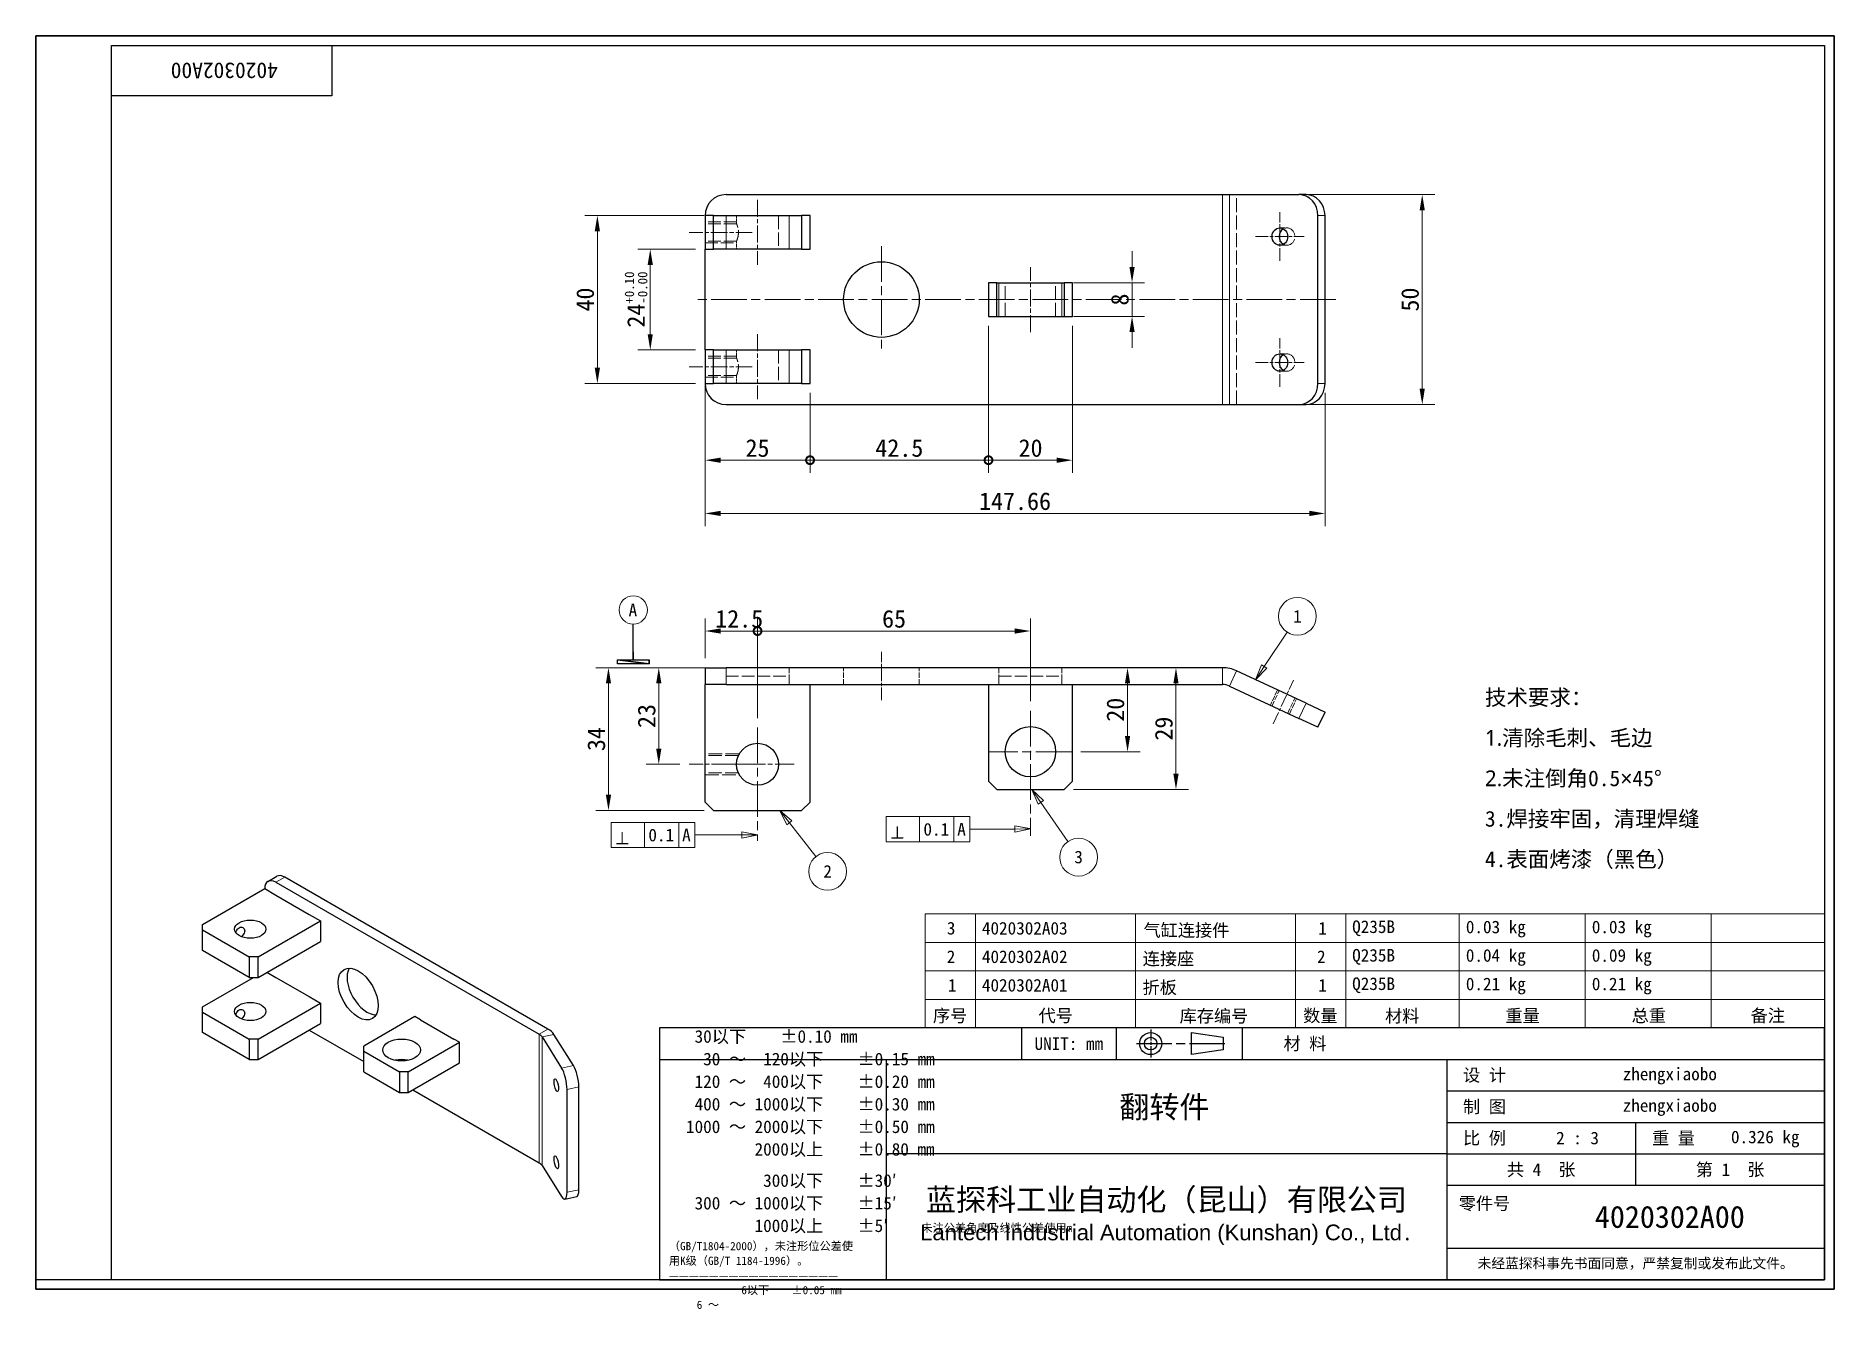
# Model space of a CAD drawing. Header units: millimetres. Extents: x 9 to 437, y 4 to 307.
import ezdxf
from ezdxf.enums import TextEntityAlignment as Align

# ---------------------------------------------------------------- set-up
doc = ezdxf.new("R2010")
doc.units = ezdxf.units.MM
doc.header["$LTSCALE"] = 1.5
doc.linetypes.add('CHAIN', pattern=[0.3543, 0.2362, -0.0295, 0.0591, -0.0295])
doc.linetypes.add('DASHED', pattern=[0.2067, 0.1654, -0.0413])
for name, color, linetype, lineweight in [('1', 7, 'Continuous', 18), ('可见 (ISO)', 7, 'Continuous', 25), ('可见窄的 (ISO)', 7, 'Continuous', 18), ('图框 (ISO)', 7, 'Continuous', 35), ('标题 (ISO)', 7, 'Continuous', 25)]:
    doc.layers.add(name, color=color, linetype=linetype, lineweight=lineweight)
for name, color, linetype, lineweight, true_color in [('中心标记 (ISO)', 1, 'CHAIN', 18, 0xc2ff0000), ('中心线 (ISO)', 1, 'CHAIN', 18, 0xc2ff0000), ('尺寸 (ISO)', 7, 'Continuous', 18, 0xc2008000), ('符号 (ISO)', 7, 'Continuous', 18, 0xc2008000), ('隐藏 (ISO)', 5, 'DASHED', 18, 0xc20000ff), ('隐藏窄的 (ISO)', 5, 'DASHED', 18, 0xc20000ff)]:
    doc.layers.add(name, color=color, linetype=linetype, lineweight=lineweight, true_color=true_color)
doc.styles.add('文本样式100', font='AIGDT___.TTF')
doc.styles.add('文本样式164', font='SimSun.ttf')
doc.styles.add('文本样式165', font='SimSun.ttf')
doc.styles.add('文本样式74', font='SimSun.ttf')
doc.styles.add('最新国标', font='simfang.ttf')
doc.styles.add('注释文本 (ISO)', font='simfang.ttf')
doc.dimstyles.new('默认 (GB)', dxfattribs={"dimscale": 1.5, "dimtxt": 2.8, "dimasz": 2.5, "dimexe": 2, "dimexo": 1.5, "dimgap": 0.5, "dimtad": 1, "dimtoh": 1, "dimdsep": 46, "dimtxsty": '最新国标', "dimcen": 0.09, "dimdle": 10, "dimaunit": 1, "dimadec": 3, "dimazin": 2, "dimtfac": 0.535714, "dimtmove": 0, "dimatfit": 3, "dimfxl": 1, "dimtolj": 1, "dimtzin": 0, "dimlwd": -1, "dimlwe": -1, "dimarcsym": 0})

msp = doc.modelspace()

# ---------------------------------------------------------------- texts
at = {"layer": '符号 (ISO)', "insert": (354.105, 129.699), "char_height": 3.75, "width": 56.14035, "attachment_point": 4, "line_spacing_factor": 1.541646, "style": '注释文本 (ISO)'}
msp.add_mtext('\\f仿宋_GB2312|b0|i0;{\\H3.7500;技术要求：\\P}\\fSegoe UI|b0|i0;{\\H3.7500;1.}\\f仿宋_GB2312|b0|i0;{\\H3.7500;清除毛刺、毛边\\P}\\fSegoe UI|b0|i0;{\\H3.7500;2.}\\f仿宋_GB2312|b0|i0;{\\H3.7500;未注倒角}\\fSimSun|b0|i0;{\\H3.7500;0.5}\\f??|b0|i0;{\\H3.7500;×}\\f仿宋_GB2312|b0|i0;{\\H3.7500;45}\\fSimSun|b0|i0;{\\H3.7500;°\\P}\\fSimSun|b0|i0;{\\H3.7500;3.焊接牢固，清理焊缝\\P}\\fFangSong|b0|i0;{\\H3.7500;4.表面烤漆（黑色）}', dxfattribs=at)

# ---------------------------------------------------------------- blocks, each defined once
blk = doc.blocks.new('图框 最新国标')
at = {"layer": '图框 (ISO)'}
for p, q in [((6, 7), (6, 204.5)), ((6, 204.5), (291.5, 204.5)), ((291.5, 204.5), (291.5, 5.5)), ((6, 7), (6, 5.5)), ((6, 7), (6, 5.5)), ((291.5, 5.5), (6, 5.5))]:
    blk.add_line(p, q, dxfattribs=at)
at = {"layer": '图框 (ISO)', "color": 7, "linetype": 'Continuous', "lineweight": 25}
for p, q in [((18, 203), (290, 203)), ((18, 7), (18, 203)), ((18, 203), (290, 203)), ((53, 203), (53, 195)), ((290, 203), (290, 7)), ((290, 203), (290, 7)), ((53, 195), (18, 195)), ((290, 7), (6, 7)), ((290, 7), (18, 7))]:
    blk.add_line(p, q, dxfattribs=at)
at = {"layer": '图框 (ISO)', "style": '文本样式74'}
blk.add_attdef('零件代号_001', (44.41, 200.25), '', height=2.5, rotation=180, dxfattribs=at)
blk = doc.blocks.new('标题栏 最新国标')
at = {"layer": '标题 (ISO)'}
for p, q in [((381.98, -183.84), (196.98, -183.84)), ((196.98, -183.84), (196.98, -223.84)), ((254.48, -183.84), (254.48, -188.84)), ((269.48, -183.84), (269.48, -188.84)), ((281.48, -188.09), (281.48, -184.59)), ((281.48, -184.59), (286.48, -185.34)), ((286.48, -185.34), (286.48, -187.34)), ((289.48, -183.84), (289.48, -188.84)), ((381.98, -223.84), (381.98, -183.84)), ((383.48, -183.84), (383.48, -225.34)), ((286.48, -187.34), (281.48, -188.09)), ((196.98, -188.84), (381.98, -188.84)), ((232.98, -188.84), (232.98, -223.84)), ((321.98, -188.84), (321.98, -223.84)), ((321.98, -193.84), (381.98, -193.84)), ((321.98, -198.84), (381.98, -198.84)), ((351.98, -198.84), (351.98, -208.84)), ((321.98, -203.84), (232.98, -203.84)), ((321.98, -203.84), (381.98, -203.84)), ((321.98, -208.84), (381.98, -208.84)), ((321.98, -218.84), (381.98, -218.84)), ((196.98, -223.84), (381.98, -223.84)), ((383.48, -225.34), (196.98, -225.34))]:
    blk.add_line(p, q, dxfattribs=at)
at = {"layer": '标题 (ISO)', "linetype": 'CHAIN', "ltscale": 5.000333}
blk.add_line((274.98, -184.09), (274.98, -188.59), dxfattribs=at)
at = {"layer": '标题 (ISO)', "linetype": 'CHAIN', "ltscale": 15.834605}
blk.add_line((272.73, -186.34), (286.98, -186.34), dxfattribs=at)
at = {"layer": '标题 (ISO)'}
for radius in [1.75, 1]:
    blk.add_circle((274.98, -186.34), radius, dxfattribs=at)
at = {"layer": '1', "style": '文本样式164'}
for s, p in [('UNIT: mm', (261.98, -186.34)), ('材 料', (299.48, -186.34)), ('设 计', (327.98, -191.34)), ('制 图', (327.98, -196.34)), ('比 例', (327.98, -201.34)), ('重 量', (357.98, -201.34)), ('共 4  张', (336.98, -206.34)), ('第 1  张', (366.98, -206.34))]:
    blk.add_text(s, height=2, dxfattribs=at).set_placement(p, align=Align.MIDDLE_CENTER)
at = {"layer": '标题 (ISO)', "char_height": 2, "style": '注释文本 (ISO)'}
for s, insert, attachment_point, line_spacing_factor in [('   30以下    ±0.10 mm\\P    30 ～  120以下    ±0.15 mm\\P   120 ～  400以下    ±0.20 mm\\P   400 ～ 1000以下    ±0.30 mm\\P  1000 ～ 2000以下    ±0.50 mm\\P          2000以上    ±0.80 mm\\P\\H0.38462x;\\P\\H2.6x;           300以下    ±30′\\P   300 ～ 1000以下    ±15′\\P          1000以上    ±5′}{\\fSimSun|b0|i0|c134|p2;\\H0.65x;      未注公差角度及线性公差使用m\\P（GB/T1804-2000），未注形位公差使\\P用K级（GB/T 1184-1996）。\\P—————————————————\\P             6以下    ±0.05 mm\\P     6 ～', (198.48, -206.34), 4, 1.075116), ('{\\fMicrosoft YaHei|b0|i0|c134|p34;\\H1.75x;蓝探科工业自动化（昆山）有限公司\\P\\fArial|b0|i0|c0|p34;\\H0.71429x;Lantech Industrial Automation (Kunshan) Co., Ltd\\fFangSong|b0|i0|c134|p49;.\\H1.15195x; }', (277.48, -213.84), 5, 0.978695)]:
    blk.add_mtext(s, dxfattribs=dict(at, insert=insert, attachment_point=attachment_point, line_spacing_factor=line_spacing_factor))
at = {"layer": '标题 (ISO)', "attachment_point": 5, "style": '注释文本 (ISO)'}
for s, insert, char_height in [('\\fFangSong|b0|i0;零件号', (327.98, -211.84), 2), ('\\fSimSun|b0|i0;{\\H1.6000;未经蓝探科事先书面同意，严禁复制或发布此文件。}', (351.98, -221.34), 1.6)]:
    blk.add_mtext(s, dxfattribs=dict(at, insert=insert, char_height=char_height))
at = {"layer": '标题 (ISO)', "style": '注释文本 (ISO)'}
blk.add_attdef('材料', text='', height=2, dxfattribs=at).set_placement((324.48, -186.34), align=Align.MIDDLE_CENTER)
at = {"layer": '标题 (ISO)'}
for tag, p, height, style in [('设计人_001', (349.92, -192.16), 2, '注释文本 (ISO)'), ('库存编号_001', (270, -198.15), 3.5, '文本样式165'), ('设计人_001', (349.92, -197.16), 2, '注释文本 (ISO)'), ('视图比例_001', (339.35, -202.33), 2, '注释文本 (ISO)'), ('质量\\P3;_001', (367.12, -202.16), 2, '注释文本 (ISO)'), ('零件代号_001', (345.51, -215.59), 3.5, '文本样式165')]:
    blk.add_attdef(tag, p, '', height=height, dxfattribs=dict(at, style=style))
blk = doc.blocks.new('_DotSmall')
at = {"color": 0, "linetype": 'ByBlock', "const_width": 0.5}
blk.add_lwpolyline([(-0.0625, 0, 1), (0.0625, 0, 1)], format="xyb", close=True, dxfattribs=at)
blk = doc.blocks.new('*D5')
at = {"layer": 'Defpoints', "color": 0}
for p in [(168.36, 223.97), (193.36, 223.97), (193.36, 205.71)]:
    blk.add_point(p, dxfattribs=at)
at = {"layer": '尺寸 (ISO)', "color": 116, "true_color": 0x000000}
for p, q in [((168.36, 221.72), (168.36, 202.71)), ((193.36, 221.72), (193.36, 202.71)), ((172.11, 205.71), (193.36, 205.71))]:
    blk.add_line(p, q, dxfattribs=at)
blk.add_solid([(172.11, 206.33), (172.11, 205.08), (168.36, 205.71)], dxfattribs=at)
at = {"layer": '尺寸 (ISO)', "color": 116, "true_color": 0x000000, "xscale": 3.75, "yscale": 3.75, "zscale": 3.75}
blk.add_blockref('_DotSmall', (193.36, 205.71), dxfattribs=at)
at = {"layer": '尺寸 (ISO)', "insert": (180.85, 208.58), "char_height": 4.2, "attachment_point": 5, "style": '最新国标'}
blk.add_mtext('\\A1;25', dxfattribs=at)
blk = doc.blocks.new('*D7')
at = {"layer": 'Defpoints', "color": 0}
for p in [(235.86, 239.97), (193.36, 223.97), (235.86, 205.71)]:
    blk.add_point(p, dxfattribs=at)
at = {"layer": '尺寸 (ISO)', "color": 116, "true_color": 0x000000}
for p, q in [((235.86, 237.72), (235.86, 202.71)), ((193.36, 221.72), (193.36, 202.71)), ((193.36, 205.71), (235.86, 205.71))]:
    blk.add_line(p, q, dxfattribs=at)
at = {"layer": '尺寸 (ISO)', "color": 116, "true_color": 0x000000, "xscale": 3.75, "yscale": 3.75, "zscale": 3.75, "rotation": 180}
blk.add_blockref('_DotSmall', (193.36, 205.71), dxfattribs=at)
at = {"layer": '尺寸 (ISO)', "color": 116, "true_color": 0x000000, "xscale": 3.75, "yscale": 3.75, "zscale": 3.75}
blk.add_blockref('_DotSmall', (235.86, 205.71), dxfattribs=at)
at = {"layer": '尺寸 (ISO)', "insert": (214.63, 208.59), "char_height": 4.2, "attachment_point": 5, "style": '最新国标'}
blk.add_mtext('\\A1;42.5', dxfattribs=at)
blk = doc.blocks.new('*D8')
at = {"layer": 'Defpoints', "color": 0}
for p in [(235.86, 239.97), (255.86, 239.97), (255.86, 205.71)]:
    blk.add_point(p, dxfattribs=at)
at = {"layer": '尺寸 (ISO)', "color": 116, "true_color": 0x000000}
for p, q in [((235.86, 237.72), (235.86, 202.71)), ((255.86, 237.72), (255.86, 202.71)), ((235.86, 205.71), (252.11, 205.71))]:
    blk.add_line(p, q, dxfattribs=at)
blk.add_solid([(252.11, 206.33), (252.11, 205.08), (255.86, 205.71)], dxfattribs=at)
at = {"layer": '尺寸 (ISO)', "color": 116, "true_color": 0x000000, "xscale": 3.75, "yscale": 3.75, "zscale": 3.75, "rotation": 180}
blk.add_blockref('_DotSmall', (235.86, 205.71), dxfattribs=at)
at = {"layer": '尺寸 (ISO)', "insert": (245.88, 208.58), "char_height": 4.2, "attachment_point": 5, "style": '最新国标'}
blk.add_mtext('\\A1;20', dxfattribs=at)
blk = doc.blocks.new('*D9')
at = {"layer": 'Defpoints', "color": 0}
for p in [(170.36, 263.97), (142.71, 223.97), (168.36, 223.97)]:
    blk.add_point(p, dxfattribs=at)
at = {"layer": '尺寸 (ISO)', "color": 116, "true_color": 0x000000}
for p, q in [((168.11, 263.97), (139.71, 263.97)), ((142.71, 260.22), (142.71, 227.72)), ((166.11, 223.97), (139.71, 223.97))]:
    blk.add_line(p, q, dxfattribs=at)
for points in [[(142.08, 260.22), (143.33, 260.22), (142.71, 263.97)], [(142.08, 227.72), (143.33, 227.72), (142.71, 223.97)]]:
    blk.add_solid(points, dxfattribs=at)
at = {"layer": '尺寸 (ISO)', "insert": (139.83, 243.97), "char_height": 4.2, "attachment_point": 5, "rotation": 90, "style": '最新国标'}
blk.add_mtext('\\A1;40', dxfattribs=at)
blk = doc.blocks.new('*D10')
at = {"layer": 'Defpoints', "color": 0}
for p in [(309.8, 268.97), (309.8, 218.97), (339.17, 218.97)]:
    blk.add_point(p, dxfattribs=at)
at = {"layer": '尺寸 (ISO)', "color": 116, "true_color": 0x000000}
for p, q in [((312.05, 268.97), (342.17, 268.97)), ((339.17, 265.22), (339.17, 222.72)), ((312.05, 218.97), (342.17, 218.97))]:
    blk.add_line(p, q, dxfattribs=at)
for points in [[(338.54, 265.22), (339.79, 265.22), (339.17, 268.97)], [(338.54, 222.72), (339.79, 222.72), (339.17, 218.97)]]:
    blk.add_solid(points, dxfattribs=at)
at = {"layer": '尺寸 (ISO)', "insert": (336.29, 243.97), "char_height": 4.2, "attachment_point": 5, "rotation": 90, "style": '最新国标'}
blk.add_mtext('\\A1;50', dxfattribs=at)
blk = doc.blocks.new('*D11')
at = {"layer": 'Defpoints', "color": 0}
for p in [(168.36, 255.97), (155.31, 231.97), (168.36, 231.97)]:
    blk.add_point(p, dxfattribs=at)
at = {"layer": '尺寸 (ISO)', "color": 116, "true_color": 0x000000}
for p, q in [((166.11, 255.97), (152.31, 255.97)), ((155.31, 252.22), (155.31, 235.72)), ((166.11, 231.97), (152.31, 231.97))]:
    blk.add_line(p, q, dxfattribs=at)
for points in [[(154.68, 252.22), (155.93, 252.22), (155.31, 255.97)], [(154.68, 235.72), (155.93, 235.72), (155.31, 231.97)]]:
    blk.add_solid(points, dxfattribs=at)
at = {"layer": '尺寸 (ISO)', "insert": (151.91, 243.97), "char_height": 4.2, "attachment_point": 5, "rotation": 90, "style": '最新国标'}
blk.add_mtext('\\A1;24{\\H2.25;\\S+0.10^-0.00;}', dxfattribs=at)
blk = doc.blocks.new('*D12')
at = {"layer": 'Defpoints', "color": 0}
for p in [(168.36, 231.97), (316.02, 223.97), (316.02, 193.03)]:
    blk.add_point(p, dxfattribs=at)
at = {"layer": '尺寸 (ISO)', "color": 116, "true_color": 0x000000}
for p, q in [((168.36, 229.72), (168.36, 190.03)), ((316.02, 221.72), (316.02, 190.03)), ((172.11, 193.03), (312.27, 193.03))]:
    blk.add_line(p, q, dxfattribs=at)
for points in [[(172.11, 193.66), (172.11, 192.41), (168.36, 193.03)], [(312.27, 193.66), (312.27, 192.41), (316.02, 193.03)]]:
    blk.add_solid(points, dxfattribs=at)
at = {"layer": '尺寸 (ISO)', "insert": (242.19, 195.92), "char_height": 4.2, "attachment_point": 5, "style": '最新国标'}
blk.add_mtext('\\A1;147.66', dxfattribs=at)
blk = doc.blocks.new('*D13')
at = {"layer": 'Defpoints', "color": 0}
for p in [(180.86, 165.02), (168.36, 156.28), (180.86, 142.03)]:
    blk.add_point(p, dxfattribs=at)
at = {"layer": '尺寸 (ISO)', "color": 116, "true_color": 0x000000}
for p, q in [((168.36, 158.53), (168.36, 168.02)), ((180.86, 144.28), (180.86, 168.02)), ((172.11, 165.02), (180.86, 165.02))]:
    blk.add_line(p, q, dxfattribs=at)
blk.add_solid([(172.11, 165.65), (172.11, 164.4), (168.36, 165.02)], dxfattribs=at)
at = {"layer": '尺寸 (ISO)', "color": 116, "true_color": 0x000000, "xscale": 3.75, "yscale": 3.75, "zscale": 3.75}
blk.add_blockref('_DotSmall', (180.86, 165.02), dxfattribs=at)
at = {"layer": '尺寸 (ISO)', "insert": (176.49, 167.91), "char_height": 4.2, "attachment_point": 5, "style": '最新国标'}
blk.add_mtext('\\A1;12.5', dxfattribs=at)
blk = doc.blocks.new('*D14')
at = {"layer": 'Defpoints', "color": 0}
for p in [(245.86, 165.02), (245.86, 146.03), (180.86, 142.03)]:
    blk.add_point(p, dxfattribs=at)
at = {"layer": '尺寸 (ISO)', "color": 116, "true_color": 0x000000}
for p, q in [((180.86, 144.28), (180.86, 168.02)), ((245.86, 148.28), (245.86, 168.02)), ((180.86, 165.02), (242.11, 165.02))]:
    blk.add_line(p, q, dxfattribs=at)
blk.add_solid([(242.11, 165.65), (242.11, 164.4), (245.86, 165.02)], dxfattribs=at)
at = {"layer": '尺寸 (ISO)', "color": 116, "true_color": 0x000000, "xscale": 3.75, "yscale": 3.75, "zscale": 3.75, "rotation": 180}
blk.add_blockref('_DotSmall', (180.86, 165.02), dxfattribs=at)
at = {"layer": '尺寸 (ISO)', "insert": (213.38, 167.9), "char_height": 4.2, "attachment_point": 5, "style": '最新国标'}
blk.add_mtext('\\A1;65', dxfattribs=at)
blk = doc.blocks.new('*D15')
at = {"layer": 'Defpoints', "color": 0}
for p in [(168.36, 156.28), (157.34, 133.28), (164.61, 133.28)]:
    blk.add_point(p, dxfattribs=at)
at = {"layer": '尺寸 (ISO)', "color": 116, "true_color": 0x000000}
for p, q in [((166.11, 156.28), (154.34, 156.28)), ((157.34, 152.53), (157.34, 137.03)), ((162.36, 133.28), (154.34, 133.28))]:
    blk.add_line(p, q, dxfattribs=at)
for points in [[(156.71, 152.53), (157.96, 152.53), (157.34, 156.28)], [(156.71, 137.03), (157.96, 137.03), (157.34, 133.28)]]:
    blk.add_solid(points, dxfattribs=at)
at = {"layer": '尺寸 (ISO)', "insert": (154.46, 144.78), "char_height": 4.2, "attachment_point": 5, "rotation": 90, "style": '最新国标'}
blk.add_mtext('\\A1;23', dxfattribs=at)
blk = doc.blocks.new('*D16')
at = {"layer": 'Defpoints', "color": 0}
for p in [(268.98, 156.28), (255.61, 136.28), (268.98, 136.28)]:
    blk.add_point(p, dxfattribs=at)
at = {"layer": '尺寸 (ISO)', "color": 116, "true_color": 0x000000}
for p, q in [((268.98, 152.53), (268.98, 140.03)), ((257.86, 136.28), (271.98, 136.28))]:
    blk.add_line(p, q, dxfattribs=at)
for points in [[(268.36, 152.53), (269.61, 152.53), (268.98, 156.28)], [(268.36, 140.03), (269.61, 140.03), (268.98, 136.28)]]:
    blk.add_solid(points, dxfattribs=at)
at = {"layer": '尺寸 (ISO)', "insert": (266.11, 146.28), "char_height": 4.2, "attachment_point": 5, "rotation": 90, "style": '最新国标'}
blk.add_mtext('\\A1;20', dxfattribs=at)
blk = doc.blocks.new('*D17')
at = {"layer": 'Defpoints', "color": 0}
for p in [(173.36, 156.28), (145.35, 122.28), (170.36, 122.28)]:
    blk.add_point(p, dxfattribs=at)
at = {"layer": '尺寸 (ISO)', "color": 116, "true_color": 0x000000}
for p, q in [((171.11, 156.28), (142.35, 156.28)), ((145.35, 152.53), (145.35, 126.03)), ((168.11, 122.28), (142.35, 122.28))]:
    blk.add_line(p, q, dxfattribs=at)
for points in [[(144.73, 152.53), (145.98, 152.53), (145.35, 156.28)], [(144.73, 126.03), (145.98, 126.03), (145.35, 122.28)]]:
    blk.add_solid(points, dxfattribs=at)
at = {"layer": '尺寸 (ISO)', "insert": (142.48, 139.28), "char_height": 4.2, "attachment_point": 5, "rotation": 90, "style": '最新国标'}
blk.add_mtext('\\A1;34', dxfattribs=at)
blk = doc.blocks.new('*D18')
at = {"layer": 'Defpoints', "color": 0}
for p in [(280.52, 156.28), (253.86, 127.28), (280.52, 127.28)]:
    blk.add_point(p, dxfattribs=at)
at = {"layer": '尺寸 (ISO)', "color": 116, "true_color": 0x000000}
for p, q in [((280.52, 152.53), (280.52, 131.03)), ((256.11, 127.28), (283.52, 127.28))]:
    blk.add_line(p, q, dxfattribs=at)
for points in [[(279.89, 152.53), (281.14, 152.53), (280.52, 156.28)], [(279.89, 131.03), (281.14, 131.03), (280.52, 127.28)]]:
    blk.add_solid(points, dxfattribs=at)
at = {"layer": '尺寸 (ISO)', "insert": (277.64, 141.78), "char_height": 4.2, "attachment_point": 5, "rotation": 90, "style": '最新国标'}
blk.add_mtext('\\A1;29', dxfattribs=at)
blk = doc.blocks.new('引出序号1')
at = {"layer": '符号 (ISO)'}
for p, q in [((201.03, 104.37), (204.65, 109.86)), ((200.61, 104.65), (199.65, 102.29)), ((201.03, 104.37), (199.65, 102.29)), ((199.65, 102.29), (201.45, 104.1)), ((201.45, 104.1), (200.61, 104.65))]:
    blk.add_line(p, q, dxfattribs=at)
at = {"layer": '符号 (ISO)', "flags": 128}
blk.add_lwpolyline([(200.61, 104.65), (199.65, 102.29), (201.45, 104.1), (200.61, 104.65)], dxfattribs=at)
at = {"layer": '符号 (ISO)'}
blk.add_circle((206.29, 112.35), 3, dxfattribs=at)
blk.add_solid([(200.61, 104.65), (199.65, 102.29), (201.45, 104.1), (200.61, 104.65)], dxfattribs=at)
at = {"layer": '符号 (ISO)', "insert": (206.29, 112.35), "char_height": 2, "attachment_point": 5, "style": '注释文本 (ISO)'}
blk.add_mtext('1', dxfattribs=at)
blk = doc.blocks.new('引出序号2')
at = {"layer": '符号 (ISO)'}
for p, q in [((165.56, 82.8), (164.14, 84.85)), ((165.97, 83.08), (164.14, 84.85)), ((164.14, 84.85), (165.14, 82.51)), ((165.14, 82.51), (165.97, 83.08)), ((165.56, 82.8), (169.85, 76.57))]:
    blk.add_line(p, q, dxfattribs=at)
at = {"layer": '符号 (ISO)', "flags": 128}
blk.add_lwpolyline([(165.97, 83.08), (164.14, 84.85), (165.14, 82.51), (165.97, 83.08)], dxfattribs=at)
at = {"layer": '符号 (ISO)'}
blk.add_circle((171.55, 74.11), 3, dxfattribs=at)
blk.add_solid([(165.97, 83.08), (164.14, 84.85), (165.14, 82.51), (165.97, 83.08)], dxfattribs=at)
at = {"layer": '符号 (ISO)', "insert": (171.55, 74.12), "char_height": 2, "attachment_point": 5, "style": '注释文本 (ISO)'}
blk.add_mtext('3', dxfattribs=at)
blk = doc.blocks.new('引出序号3')
at = {"layer": '符号 (ISO)'}
for p, q in [((125.65, 79.56), (124.1, 81.52)), ((126.04, 79.86), (124.1, 81.52)), ((124.1, 81.52), (125.25, 79.25)), ((125.25, 79.25), (126.04, 79.86)), ((125.65, 79.56), (129.85, 74.2))]:
    blk.add_line(p, q, dxfattribs=at)
at = {"layer": '符号 (ISO)', "flags": 128}
blk.add_lwpolyline([(126.04, 79.86), (124.1, 81.52), (125.25, 79.25), (126.04, 79.86)], dxfattribs=at)
at = {"layer": '符号 (ISO)'}
blk.add_circle((131.7, 71.85), 3, dxfattribs=at)
blk.add_solid([(126.04, 79.86), (124.1, 81.52), (125.25, 79.25), (126.04, 79.86)], dxfattribs=at)
at = {"layer": '符号 (ISO)', "insert": (131.7, 71.85), "char_height": 2, "attachment_point": 5, "style": '注释文本 (ISO)'}
blk.add_mtext('2', dxfattribs=at)
blk = doc.blocks.new('*D22')
at = {"layer": 'Defpoints', "color": 0}
for p in [(253.86, 247.97), (253.86, 239.97), (270.06, 239.97)]:
    blk.add_point(p, dxfattribs=at)
at = {"layer": '尺寸 (ISO)', "color": 116, "true_color": 0x000000}
for p, q in [((270.06, 251.72), (270.06, 255.47)), ((256.11, 247.97), (273.06, 247.97)), ((270.06, 247.97), (270.06, 239.97)), ((256.11, 239.97), (273.06, 239.97)), ((270.06, 236.22), (270.06, 232.47))]:
    blk.add_line(p, q, dxfattribs=at)
for points in [[(269.43, 251.72), (270.68, 251.72), (270.06, 247.97)], [(269.43, 236.22), (270.68, 236.22), (270.06, 239.97)]]:
    blk.add_solid(points, dxfattribs=at)
at = {"layer": '尺寸 (ISO)', "insert": (267.18, 243.97), "char_height": 4.2, "attachment_point": 5, "rotation": 90, "style": '最新国标'}
blk.add_mtext('\\A1;8', dxfattribs=at)
blk = doc.blocks.new('明细栏')
at = {"layer": '符号 (ISO)'}
for p, q in [((290, 65.1), (147.2, 65.1)), ((147.2, 65.1), (147.2, 51.53)), ((155.2, 65.1), (155.2, 51.53)), ((180.6, 65.1), (180.6, 51.53)), ((206, 65.1), (206, 51.53)), ((214, 65.1), (214, 51.53)), ((232, 65.1), (232, 51.53)), ((252, 65.1), (252, 51.53)), ((272, 65.1), (272, 51.53)), ((290, 65.1), (290, 51.53)), ((290, 60.58), (147.2, 60.58)), ((290, 56.05), (147.2, 56.05)), ((290, 51.53), (147.2, 51.53)), ((147.2, 47), (147.2, 51.53)), ((155.2, 47), (155.2, 51.53)), ((180.6, 47), (180.6, 51.53)), ((206, 47), (206, 51.53)), ((214, 47), (214, 51.53)), ((232, 47), (232, 51.53)), ((252, 47), (252, 51.53)), ((272, 47), (272, 51.53)), ((290, 47), (290, 51.53)), ((290, 47), (147.2, 47))]:
    blk.add_line(p, q, dxfattribs=at)
at = {"layer": '符号 (ISO)', "char_height": 2, "attachment_point": 7, "style": '注释文本 (ISO)'}
for s, insert in [('3', (150.63, 61.8)), ('4020302A03', (156.2, 61.79)), ('气缸连接件', (181.85, 61.28)), ('1', (209.61, 61.82)), ('Q235B', (214.99, 61.56)), ('0.03 kg', (233.04, 61.37)), ('0.03 kg', (253.04, 61.37)), ('2', (150.61, 57.3)), ('4020302A02', (156.2, 57.27)), ('连接座', (181.73, 56.76)), ('2', (209.41, 57.3)), ('Q235B', (214.99, 57.03)), ('0.04 kg', (233.04, 56.85)), ('0.09 kg', (253.04, 56.85)), ('1', (150.81, 52.77)), ('4020302A01', (156.2, 52.74)), ('折板', (181.7, 52.2)), ('1', (209.61, 52.77)), ('Q235B', (214.99, 52.51)), ('0.21 kg', (233.04, 52.32)), ('0.21 kg', (253.04, 52.32)), ('序号', (148.42, 47.71)), ('代号', (165.19, 47.73)), ('库存编号', (187.58, 47.66)), ('数量', (207.21, 47.72)), ('材料', (220.21, 47.68)), ('重量', (239.33, 47.78)), ('总重', (259.36, 47.75)), ('备注', (278.25, 47.74))]:
    blk.add_mtext(s, dxfattribs=dict(at, insert=insert))
blk = doc.blocks.new('基准标识符号1')
at = {"layer": '符号 (ISO)', "lineweight": 25}
for p, q in [((100.84, 106.69), (100.84, 111.11)), ((100.84, 106.69), (100.84, 105.44)), ((100.84, 105.44), (100.84, 106.69))]:
    blk.add_line(p, q, dxfattribs=at)
at = {"layer": '符号 (ISO)', "lineweight": 25, "flags": 128}
for points in [[(103.34, 104.81), (98.34, 104.81), (98.34, 105.44), (103.34, 104.81)], [(103.34, 104.81), (98.34, 105.44), (98.34, 105.44), (103.34, 104.81)], [(103.34, 104.81), (98.34, 105.44), (103.34, 105.44), (103.34, 104.81)], [(103.34, 104.81), (103.34, 105.44), (103.34, 104.81), (103.34, 104.81)]]:
    blk.add_lwpolyline(points, dxfattribs=at)
at = {"layer": '符号 (ISO)'}
blk.add_circle((100.84, 113.36), 2.25, dxfattribs=at)
for points in [[(103.34, 104.81), (98.34, 104.81), (98.34, 105.44), (103.34, 104.81)], [(103.34, 104.81), (98.34, 105.44), (98.34, 105.44), (103.34, 104.81)], [(103.34, 104.81), (98.34, 105.44), (103.34, 105.44), (103.34, 104.81)], [(103.34, 104.81), (103.34, 105.44), (103.34, 104.81)]]:
    blk.add_solid(points, dxfattribs=at)
at = {"layer": '符号 (ISO)', "insert": (100.1, 112.34), "char_height": 2, "attachment_point": 7, "style": '注释文本 (ISO)'}
blk.add_mtext('A', dxfattribs=at)
blk = doc.blocks.new('GDT 标识符号(&T)1')
at = {"layer": '符号 (ISO)'}
for p, q in [((97.34, 79.63), (110.59, 79.63)), ((97.34, 79.63), (97.34, 75.63)), ((102.6, 79.63), (102.6, 75.63)), ((108.09, 79.63), (108.09, 75.63)), ((110.59, 79.63), (110.59, 75.63)), ((115.59, 77.63), (110.59, 77.63)), ((118.08, 77.63), (115.59, 77.63)), ((118.08, 78.13), (118.08, 77.13)), ((120.48, 77.65), (118.08, 78.13)), ((118.08, 77.63), (120.48, 77.63)), ((118.08, 77.13), (120.48, 77.61)), ((97.34, 75.63), (110.59, 75.63))]:
    blk.add_line(p, q, dxfattribs=at)
at = {"layer": '符号 (ISO)', "flags": 128}
blk.add_lwpolyline([(118.08, 77.13), (120.58, 77.63), (118.08, 78.13), (118.08, 77.13)], dxfattribs=at)
at = {"layer": '符号 (ISO)'}
blk.add_solid([(118.08, 77.13), (120.58, 77.63), (118.08, 78.13), (118.08, 77.13)], dxfattribs=at)
at = {"layer": '符号 (ISO)', "char_height": 2, "attachment_point": 7}
for s, insert, style in [('b', (98, 76.15), '文本样式100'), ('0.1', (103.24, 76.59), '注释文本 (ISO)'), ('A', (108.6, 76.63), '注释文本 (ISO)')]:
    blk.add_mtext(s, dxfattribs=dict(at, insert=insert, style=style))
blk = doc.blocks.new('GDT 标识符号(&T)2')
at = {"layer": '符号 (ISO)'}
for p, q in [((141.02, 80.54), (154.26, 80.54)), ((141.02, 80.54), (141.02, 76.54)), ((146.27, 80.54), (146.27, 76.54)), ((151.76, 80.54), (151.76, 76.54)), ((154.26, 80.54), (154.26, 76.54)), ((159.26, 78.54), (154.26, 78.54)), ((161.41, 78.58), (159.26, 78.54)), ((161.4, 79.08), (161.42, 78.08)), ((163.81, 78.64), (161.4, 79.08)), ((161.41, 78.58), (163.81, 78.62)), ((161.42, 78.08), (163.81, 78.6)), ((141.02, 76.54), (154.26, 76.54))]:
    blk.add_line(p, q, dxfattribs=at)
at = {"layer": '符号 (ISO)', "flags": 128}
blk.add_lwpolyline([(161.42, 78.08), (163.91, 78.62), (161.4, 79.08), (161.42, 78.08)], dxfattribs=at)
at = {"layer": '符号 (ISO)'}
blk.add_solid([(161.42, 78.08), (163.91, 78.62), (161.4, 79.08), (161.42, 78.08)], dxfattribs=at)
at = {"layer": '符号 (ISO)', "char_height": 2, "attachment_point": 7}
for s, insert, style in [('b', (141.67, 77.06), '文本样式100'), ('0.1', (146.91, 77.5), '注释文本 (ISO)'), ('A', (152.28, 77.54), '注释文本 (ISO)')]:
    blk.add_mtext(s, dxfattribs=dict(at, insert=insert, style=style))

# ---------------------------------------------------------------- dimensions: what is measured, and where the dimension line sits
at = {"layer": '尺寸 (ISO)', "color": 116, "true_color": 0x00803f}
for base, p1, p2, angle, override, picture, middle in [((339.167, 218.971), (309.799, 268.971), (309.799, 218.971), 270, {"dimgap": 0.5, "dimtoh": 0, "dimdec": 2, "dimtol": 0, "dimlim": 0, "dimtp": 0, "dimtm": 0, "dimtdec": 2, "dimtofl": 0, "dimatfit": 1}, '*D10', (339.167, 243.971)), ((142.705, 223.971), (170.363, 263.971), (168.363, 223.971), 270, {"dimgap": 0.5, "dimtoh": 0, "dimdec": 2, "dimtol": 0, "dimlim": 0, "dimtp": 0, "dimtm": 0, "dimtdec": 2, "dimtofl": 0, "dimatfit": 1}, '*D9', (142.705, 243.971)), ((155.308, 231.971), (168.363, 255.971), (168.363, 231.971), 90, {"dimgap": 0.5, "dimtoh": 0, "dimdec": 2, "dimtol": 1, "dimlim": 0, "dimtp": 0.1, "dimtm": 1e-09, "dimtdec": 2, "dimtofl": 0, "dimatfit": 1}, '*D11', (155.308, 243.971)), ((270.057, 239.971), (253.863, 247.971), (253.863, 239.971), 270, {"dimgap": 0.5, "dimtoh": 0, "dimdec": 2, "dimtol": 0, "dimlim": 0, "dimtp": 0, "dimtm": 0, "dimtdec": 2, "dimtofl": 1, "dimatfit": 1}, '*D22', (270.057, 243.971)), ((235.863, 205.709), (193.363, 223.971), (235.863, 239.971), 180, {"dimgap": 0.5, "dimtoh": 0, "dimdec": 2, "dimblk1": 'DotSmall', "dimblk2": 'DotSmall', "dimsah": 1, "dimdle": 0, "dimtol": 0, "dimlim": 0, "dimtp": 0, "dimtm": 0, "dimtdec": 2, "dimtofl": 0, "dimatfit": 1}, '*D7', (214.628, 205.709)), ((255.863, 205.709), (235.863, 239.971), (255.863, 239.971), 180, {"dimgap": 0.5, "dimtoh": 0, "dimdec": 2, "dimblk1": 'DotSmall', "dimsah": 1, "dimdle": 0, "dimtol": 0, "dimlim": 0, "dimtp": 0, "dimtm": 0, "dimtdec": 2, "dimtofl": 0, "dimatfit": 1}, '*D8', (245.878, 205.709)), ((193.363, 205.709), (168.363, 223.971), (193.363, 223.971), 180, {"dimgap": 0.5, "dimtoh": 0, "dimdec": 2, "dimblk2": 'DotSmall', "dimsah": 1, "dimdle": 0, "dimtol": 0, "dimlim": 0, "dimtp": 0, "dimtm": 0, "dimtdec": 2, "dimtofl": 0, "dimatfit": 1}, '*D5', (180.848, 205.709)), ((180.863, 165.022), (168.363, 156.281), (180.863, 142.031), 180, {"dimgap": 0.5, "dimtoh": 0, "dimdec": 2, "dimblk2": 'DotSmall', "dimsah": 1, "dimdle": 0, "dimtol": 0, "dimlim": 0, "dimtp": 0, "dimtm": 0, "dimtdec": 2, "dimtofl": 0, "dimatfit": 1}, '*D13', (176.488, 165.022)), ((245.863, 165.022), (180.863, 142.031), (245.863, 146.031), 180, {"dimgap": 0.5, "dimtoh": 0, "dimdec": 2, "dimblk1": 'DotSmall', "dimsah": 1, "dimdle": 0, "dimtol": 0, "dimlim": 0, "dimtp": 0, "dimtm": 0, "dimtdec": 2, "dimtofl": 0, "dimatfit": 1}, '*D14', (213.378, 165.022)), ((145.353, 122.281), (173.363, 156.281), (170.363, 122.281), 270, {"dimgap": 0.5, "dimtoh": 0, "dimdec": 2, "dimtol": 0, "dimlim": 0, "dimtp": 0, "dimtm": 0, "dimtdec": 2, "dimtofl": 0, "dimatfit": 1}, '*D17', (145.353, 139.281)), ((157.337, 133.281), (168.363, 156.281), (164.613, 133.281), 90, {"dimgap": 0.5, "dimtoh": 0, "dimdec": 2, "dimtol": 0, "dimlim": 0, "dimtp": 0, "dimtm": 0, "dimtdec": 2, "dimtofl": 0, "dimatfit": 1}, '*D15', (157.337, 144.781)), ((280.518, 127.281), (280.518, 156.281), (253.863, 127.281), 90, {"dimgap": 0.5, "dimtoh": 0, "dimdec": 2, "dimse1": 1, "dimtol": 0, "dimlim": 0, "dimtp": 0, "dimtm": 0, "dimtdec": 2, "dimtofl": 0, "dimatfit": 1}, '*D18', (280.518, 141.781)), ((268.982, 136.281), (268.982, 156.281), (255.613, 136.281), 90, {"dimgap": 0.5, "dimtoh": 0, "dimdec": 2, "dimse1": 1, "dimtol": 0, "dimlim": 0, "dimtp": 0, "dimtm": 0, "dimtdec": 2, "dimtofl": 0, "dimatfit": 1}, '*D16', (268.982, 146.281))]:
    dim = msp.add_linear_dim(base=base, p1=p1, p2=p2, angle=angle, dimstyle='默认 (GB)', override=override, dxfattribs=at)
    dim.commit()
    dim.dimension.update_dxf_attribs({"geometry": picture, "text_midpoint": middle, "dimtype": 160})
dim = msp.add_linear_dim(base=(316.021, 193.032), p1=(168.363, 231.971), p2=(316.021, 223.971), dimstyle='默认 (GB)', override={"dimgap": 0.5, "dimtoh": 0, "dimdec": 2, "dimtol": 0, "dimlim": 0, "dimtp": 0, "dimtm": 0, "dimtdec": 2, "dimtofl": 0, "dimatfit": 1}, dxfattribs=at)
dim.commit()
dim.dimension.update_dxf_attribs({"geometry": '*D12', "text_midpoint": (242.192, 193.032), "dimtype": 160})

# ---------------------------------------------------------------- linework, layer by layer
at = {"layer": '中心标记 (ISO)', "ltscale": 8.618424}
for p, q in [((305.268, 253.154), (305.268, 264.788)), ((299.451, 258.971), (311.085, 258.971)), ((305.268, 223.154), (305.268, 234.788)), ((299.451, 228.971), (311.085, 228.971))]:
    msp.add_line(p, q, dxfattribs=at)
at = {"layer": '中心标记 (ISO)', "ltscale": 23.990969}
for p, q in [((210.363, 256.721), (210.363, 231.221)), ((318.559, 243.971), (166.417, 243.971)), ((245.863, 146.031), (245.863, 116.223)), ((180.863, 142.031), (180.863, 115.075)), ((255.613, 136.281), (236.113, 136.281))]:
    msp.add_line(p, q, dxfattribs=at)
at = {"layer": '中心标记 (ISO)', "ltscale": 12.963986}
msp.add_line((189.613, 133.281), (172.113, 133.281), dxfattribs=at)
at = {"layer": '中心线 (ISO)', "ltscale": 11.482377}
for p, q in [((180.863, 267.721), (180.863, 252.221)), ((245.863, 236.221), (245.863, 251.721)), ((180.863, 235.721), (180.863, 220.221))]:
    msp.add_line(p, q, dxfattribs=at)
at = {"layer": '中心线 (ISO)', "ltscale": 11.111974}
for p, q in [((179.613, 259.971), (164.613, 259.971)), ((179.613, 227.971), (164.613, 227.971))]:
    msp.add_line(p, q, dxfattribs=at)
at = {"layer": '中心线 (ISO)', "ltscale": 8.519156}
for p, q in [((210.363, 148.531), (210.363, 160.031)), ((303.683, 142.918), (308.543, 153.341))]:
    msp.add_line(p, q, dxfattribs=at)
at = {"layer": '中心线 (ISO)', "ltscale": 11.443301}
msp.add_line((180.061, 133.281), (164.613, 133.281), dxfattribs=at)
at = {"layer": '可见 (ISO)'}
for p, q in [((173.363, 268.971), (291.59, 268.971)), ((291.59, 268.971), (293.28, 268.971)), ((293.28, 268.971), (309.799, 268.971)), ((311.49, 268.971), (309.799, 268.971)), ((170.363, 263.971), (168.363, 263.971)), ((168.363, 263.971), (168.363, 255.971)), ((170.363, 255.971), (170.363, 263.971)), ((170.363, 263.971), (191.363, 263.971)), ((193.363, 263.971), (191.363, 263.971)), ((191.363, 263.971), (191.363, 255.971)), ((193.363, 255.971), (193.363, 263.971)), ((314.331, 223.971), (314.331, 263.971)), ((316.021, 223.971), (316.021, 263.971)), ((168.363, 231.971), (168.363, 255.971)), ((168.363, 255.971), (170.363, 255.971)), ((191.363, 255.971), (170.363, 255.971)), ((191.363, 255.971), (193.363, 255.971)), ((237.863, 247.971), (235.863, 247.971)), ((235.863, 247.971), (235.863, 239.971)), ((237.863, 239.971), (237.863, 247.971)), ((237.863, 247.971), (253.863, 247.971)), ((255.863, 247.971), (253.863, 247.971)), ((253.863, 247.971), (253.863, 239.971)), ((255.863, 239.971), (255.863, 247.971)), ((235.863, 239.971), (237.863, 239.971)), ((237.863, 239.971), (253.863, 239.971)), ((253.863, 239.971), (255.863, 239.971)), ((170.363, 231.971), (168.363, 231.971)), ((168.363, 231.971), (168.363, 223.971)), ((170.363, 223.971), (170.363, 231.971)), ((170.363, 231.971), (191.363, 231.971)), ((193.363, 231.971), (191.363, 231.971)), ((191.363, 231.971), (191.363, 223.971)), ((193.363, 223.971), (193.363, 231.971)), ((168.363, 223.971), (170.363, 223.971)), ((191.363, 223.971), (170.363, 223.971)), ((191.363, 223.971), (193.363, 223.971)), ((173.363, 218.971), (291.59, 218.971)), ((291.59, 218.971), (293.28, 218.971)), ((293.28, 218.971), (309.799, 218.971)), ((309.799, 218.971), (311.49, 218.971)), ((168.363, 156.281), (173.363, 156.281)), ((168.363, 156.281), (168.363, 152.281)), ((291.59, 156.281), (173.363, 156.281)), ((311.49, 147.829), (294.971, 155.532)), ((173.363, 152.281), (168.363, 152.281)), ((168.363, 124.281), (168.363, 152.281)), ((173.363, 152.281), (291.59, 152.281)), ((193.363, 124.281), (193.363, 152.281)), ((235.863, 152.281), (235.863, 129.281)), ((255.863, 129.281), (255.863, 152.281)), ((293.28, 151.907), (309.799, 144.204)), ((311.49, 147.829), (316.021, 145.716)), ((314.331, 142.091), (316.021, 145.716)), ((314.331, 142.091), (309.799, 144.204)), ((237.863, 127.281), (235.863, 129.281)), ((255.863, 129.281), (253.863, 127.281)), ((170.363, 122.281), (168.363, 124.281)), ((193.363, 124.281), (191.363, 122.281)), ((237.863, 127.281), (253.863, 127.281)), ((170.363, 122.281), (191.363, 122.281)), ((48.627, 95.089), (63.476, 103.662)), ((63.476, 103.662), (66.128, 102.131)), ((64.253, 105.379), (66.374, 106.604)), ((66.128, 105.193), (128.827, 68.994)), ((130.948, 70.219), (68.249, 106.418)), ((66.128, 102.131), (74.082, 97.539)), ((48.627, 93.864), (48.627, 95.089)), ((61.885, 87.434), (76.734, 96.008)), ((74.082, 97.539), (76.734, 96.008)), ((76.734, 96.008), (76.734, 91.109)), ((48.627, 88.965), (48.627, 93.864)), ((48.627, 93.864), (59.764, 87.434)), ((61.885, 82.535), (76.734, 91.109)), ((59.764, 82.535), (48.627, 88.965)), ((61.885, 87.434), (59.764, 87.434)), ((59.764, 87.434), (59.764, 82.535)), ((61.885, 82.535), (61.885, 87.434)), ((48.627, 75.493), (60.824, 82.535)), ((59.764, 82.535), (61.885, 82.535)), ((64.006, 83.76), (66.128, 82.535)), ((66.128, 82.535), (74.082, 77.943)), ((74.082, 77.943), (76.734, 76.412)), ((48.627, 74.268), (48.627, 75.493)), ((48.627, 69.369), (48.627, 74.268)), ((48.627, 74.268), (59.764, 67.839)), ((61.885, 67.839), (76.734, 76.412)), ((76.734, 76.412), (76.734, 71.513)), ((99.273, 73.197), (87.076, 66.155)), ((100.599, 72.431), (99.273, 73.197)), ((59.764, 62.94), (48.627, 69.369)), ((61.885, 62.94), (76.734, 71.513)), ((74.082, 69.982), (87.076, 62.48)), ((100.599, 72.431), (108.554, 67.839)), ((137.019, 61.538), (132.343, 68.954)), ((61.885, 67.839), (59.764, 67.839)), ((59.764, 67.839), (59.764, 62.94)), ((61.885, 62.94), (61.885, 67.839)), ((87.076, 64.93), (87.076, 66.155)), ((87.076, 60.031), (87.076, 64.93)), ((87.076, 64.93), (95.561, 60.031)), ((97.682, 60.031), (109.88, 67.073)), ((109.88, 67.073), (108.554, 67.839)), ((109.88, 62.174), (109.88, 67.073)), ((129.524, 68.362), (134.2, 60.945)), ((59.764, 62.94), (61.885, 62.94)), ((87.076, 60.031), (95.561, 55.132)), ((97.682, 60.031), (95.561, 60.031)), ((95.561, 60.031), (95.561, 55.132)), ((97.682, 55.132), (109.88, 62.174)), ((97.682, 55.132), (97.682, 60.031)), ((98.743, 55.744), (128.827, 38.375)), ((135.482, 31.354), (135.482, 55.849)), ((138.301, 31.946), (138.301, 56.441)), ((95.561, 55.132), (97.682, 55.132)), ((129.524, 37.743), (134.2, 30.327)), ((134.971, 29.719), (137.79, 30.311))]:
    msp.add_line(p, q, dxfattribs=at)
for centre, radius in [((210.363, 243.971), 9), ((245.863, 136.281), 6), ((180.863, 133.281), 5)]:
    msp.add_circle(centre, radius, dxfattribs=at)
for centre, radius, start, end in [((173.363, 263.971), 5, 90, 180), ((173.363, 223.971), 5, 180, 270), ((291.59, 148.281), 8, 65, 90), ((291.59, 148.281), 4, 65, 90)]:
    msp.add_arc(centre, radius, start, end, dxfattribs=at)
for centre, major_axis, ratio, start_param, end_param in [((309.799, 263.971), (0, 5), 0.9063078, 4.712389, 6.2831853), ((311.49, 263.971), (0, 5), 0.9063078, 4.712389, 6.2831853), ((306.958, 258.971), (0, -2.067), 0.9063078, 3.609694, 5.8150839), ((306.958, 228.971), (0, -2.067), 0.9063078, 3.609694, 5.8150839), ((309.799, 223.971), (0, -5), 0.9063078, 0, 1.5707963), ((311.49, 223.971), (0, -5), 0.9063078, 0, 1.5707963), ((66.128, 102.131), (-1.875, 3.248), 0.5773503, 5.4977871, 7.0685835), ((68.249, 103.356), (-1.875, 3.248), 0.5773503, 5.4977871, 6.2831853), ((87.871, 79.78), (-3.375, 5.846), 0.5773503, 0.3196873, 2.8219054), ((126.705, 67.769), (3, 0), 0.5773503, 0.3490659, 0.7853982), ((126.705, 67.769), (6, 0), 0.5773503, 0.3490659, 0.7853982), ((96.091, 60.337), (-4.5, 0), 0.5773503, 4.3725521, 5.0522259), ((134.2, 57.883), (0.771, -3.67), 0.2792583, 0.9257052, 2.4965016), ((137.019, 58.476), (-0.771, 3.67), 0.2792583, 4.0672979, 5.6380942), ((126.705, 37.151), (3, 0), 0.5773503, 0.3490659, 0.7853982), ((134.2, 33.389), (0.771, -3.67), 0.2792583, 5.6380942, 7.2088905), ((137.019, 33.981), (0.771, -3.67), 0.2792583, 0, 0.9257052)]:
    msp.add_ellipse(centre, major_axis=major_axis, ratio=ratio, start_param=start_param, end_param=end_param, dxfattribs=at)
for centre, major_axis, ratio in [((305.268, 258.971), (0, -2.067), 0.9063078), ((305.268, 228.971), (0, -2.067), 0.9063078), ((60.029, 94.017), (-3.75, 0), 0.5773503), ((85.75, 78.555), (-3.375, 5.846), 0.5773503), ((60.029, 74.422), (-3.75, 0), 0.5773503), ((96.091, 65.236), (4.5, 0), 0.5773503), ((132.917, 56.856), (-0.319, 1.517), 0.2792583), ((132.917, 38.485), (-0.319, 1.517), 0.2792583)]:
    msp.add_ellipse(centre, major_axis=major_axis, ratio=ratio, dxfattribs=at)
for points, knots in [([(56.613, 93.124), (56.642, 93.247), (56.677, 93.368), (56.785, 93.663), (56.876, 93.849), (57.102, 94.159), (57.238, 94.284), (57.516, 94.445), (57.676, 94.491), (57.989, 94.492), (58.142, 94.447), (58.394, 94.302), (58.51, 94.191), (58.669, 93.918), (58.71, 93.756), (58.71, 93.595)], [0.74107825, 0.74107825, 0.74107825, 0.74107825, 0.78909489, 0.78909489, 0.86794907, 0.86794907, 0.94680325, 0.94680325, 1.02565744, 1.02565744, 1.10451162, 1.10451162, 1.18345798, 1.18345798, 1.26240434, 1.26240434, 1.26240434, 1.26240434]), ([(58.71, 93.595), (58.71, 93.434), (58.669, 93.255), (58.51, 92.906), (58.394, 92.735), (58.165, 92.462), (58.044, 92.34), (57.918, 92.228)], [0, 0, 0, 0, 0.07894636, 0.07894636, 0.15789272, 0.15789272, 0.22231752, 0.22231752, 0.22231752, 0.22231752]), ([(56.613, 73.528), (56.642, 73.651), (56.677, 73.772), (56.785, 74.068), (56.876, 74.253), (57.102, 74.564), (57.238, 74.688), (57.516, 74.849), (57.676, 74.895), (57.989, 74.896), (58.142, 74.851), (58.394, 74.706), (58.51, 74.595), (58.669, 74.322), (58.71, 74.16), (58.71, 73.999)], [0.74107825, 0.74107825, 0.74107825, 0.74107825, 0.78909489, 0.78909489, 0.86794907, 0.86794907, 0.94680325, 0.94680325, 1.02565744, 1.02565744, 1.10451162, 1.10451162, 1.18345798, 1.18345798, 1.26240434, 1.26240434, 1.26240434, 1.26240434]), ([(58.71, 73.999), (58.71, 73.838), (58.669, 73.659), (58.51, 73.31), (58.394, 73.139), (58.165, 72.866), (58.044, 72.744), (57.918, 72.632)], [0, 0, 0, 0, 0.07894636, 0.07894636, 0.15789272, 0.15789272, 0.22231752, 0.22231752, 0.22231752, 0.22231752])]:
    msp.add_open_spline(points, degree=3, knots=knots, dxfattribs=at)
at = {"layer": '可见窄的 (ISO)'}
for p, q in [((291.59, 268.971), (291.59, 218.971)), ((293.28, 268.971), (293.28, 218.971)), ((314.331, 263.971), (316.021, 263.971)), ((316.021, 223.971), (314.331, 223.971)), ((173.363, 152.281), (173.363, 156.281)), ((291.59, 156.281), (291.59, 152.281)), ((294.971, 155.532), (293.28, 151.907)), ((311.49, 147.829), (309.799, 144.204)), ((66.128, 105.193), (68.249, 106.418)), ((130.948, 70.219), (128.827, 68.994)), ((128.827, 68.994), (128.827, 38.375)), ((132.343, 68.954), (129.524, 68.362)), ((129.524, 68.362), (129.524, 37.743)), ((137.019, 61.538), (134.2, 60.945)), ((135.482, 55.849), (138.301, 56.441)), ((138.301, 31.946), (135.482, 31.354))]:
    msp.add_line(p, q, dxfattribs=at)
at = {"layer": '隐藏 (ISO)', "ltscale": 12.094824}
for p, q in [((175.863, 262.471), (168.363, 262.471)), ((175.863, 262.038), (168.363, 262.038)), ((175.863, 257.904), (168.363, 257.904)), ((168.363, 257.471), (175.863, 257.471)), ((175.863, 230.471), (168.363, 230.471)), ((175.863, 230.038), (168.363, 230.038)), ((175.863, 225.904), (168.363, 225.904)), ((168.363, 225.471), (175.863, 225.471)), ((173.363, 154.281), (188.363, 154.281)), ((238.363, 154.281), (253.363, 154.281))]:
    msp.add_line(p, q, dxfattribs=at)
at = {"layer": '隐藏 (ISO)', "ltscale": 12.901145}
for p, q in [((173.363, 255.971), (173.363, 263.971)), ((173.363, 263.971), (173.363, 255.971)), ((185.863, 263.971), (185.863, 255.971)), ((188.363, 263.971), (188.363, 255.971)), ((188.363, 255.971), (188.363, 263.971)), ((238.363, 239.971), (238.363, 247.971)), ((238.363, 247.971), (238.363, 239.971)), ((239.863, 239.971), (239.863, 247.971)), ((251.863, 239.971), (251.863, 247.971)), ((253.363, 247.971), (253.363, 239.971)), ((253.363, 239.971), (253.363, 247.971)), ((173.363, 223.971), (173.363, 231.971)), ((173.363, 231.971), (173.363, 223.971)), ((185.863, 231.971), (185.863, 223.971)), ((188.363, 231.971), (188.363, 223.971)), ((188.363, 223.971), (188.363, 231.971))]:
    msp.add_line(p, q, dxfattribs=at)
at = {"layer": '隐藏 (ISO)', "ltscale": 2.454419}
for p, q in [((175.863, 263.971), (175.863, 262.038)), ((175.863, 257.904), (175.863, 255.971)), ((175.863, 231.971), (175.863, 230.038)), ((175.863, 225.904), (175.863, 223.971))]:
    msp.add_line(p, q, dxfattribs=at)
at = {"layer": '隐藏 (ISO)', "ltscale": 5.079091}
for p, q in [((305.268, 261.038), (306.958, 261.038)), ((305.268, 256.904), (306.958, 256.904)), ((305.268, 231.038), (306.958, 231.038)), ((305.268, 226.904), (306.958, 226.904)), ((188.363, 156.281), (188.363, 152.281)), ((201.363, 152.281), (201.363, 156.281)), ((219.363, 152.281), (219.363, 156.281)), ((238.363, 156.281), (238.363, 152.281)), ((253.363, 156.281), (253.363, 152.281)), ((304.692, 150.999), (303.002, 147.374)), ((303.394, 147.191), (305.085, 150.816)), ((307.141, 145.443), (308.831, 149.069)), ((307.533, 145.26), (309.224, 148.886))]:
    msp.add_line(p, q, dxfattribs=at)
at = {"layer": '隐藏 (ISO)', "ltscale": 2.539495}
for p, q in [((188.363, 152.281), (188.363, 154.281)), ((238.363, 152.281), (238.363, 154.281)), ((253.363, 152.281), (253.363, 154.281))]:
    msp.add_line(p, q, dxfattribs=at)
at = {"layer": '隐藏 (ISO)', "ltscale": 13.17509}
for p, q in [((176.533, 135.781), (168.363, 135.781)), ((168.363, 130.781), (176.533, 130.781))]:
    msp.add_line(p, q, dxfattribs=at)
at = {"layer": '隐藏 (ISO)', "ltscale": 12.816082}
for p, q in [((176.311, 135.348), (168.363, 135.348)), ((176.311, 131.214), (168.363, 131.214))]:
    msp.add_line(p, q, dxfattribs=at)
at = {"layer": '隐藏 (ISO)', "ltscale": 13.592651}
for centre in [(306.958, 258.971), (306.958, 228.971)]:
    msp.add_ellipse(centre, major_axis=(0, -2.067), ratio=0.9063078, start_param=5.8150839, end_param=9.8928793, dxfattribs=at)
at = {"layer": '隐藏 (ISO)', "ltscale": 10.591826}
for points in [[(175.863, 257.904), (175.863, 257.904), (175.886, 257.957), (175.968, 258.169), (176.026, 258.327), (176.137, 258.691), (176.198, 258.921), (176.285, 259.429), (176.311, 259.707), (176.311, 260.234), (176.285, 260.512), (176.198, 261.02), (176.137, 261.25), (176.026, 261.614), (175.968, 261.772), (175.886, 261.984), (175.863, 262.038), (175.863, 262.038)], [(175.863, 225.904), (175.863, 225.904), (175.886, 225.957), (175.968, 226.169), (176.026, 226.327), (176.137, 226.691), (176.198, 226.921), (176.285, 227.429), (176.311, 227.707), (176.311, 228.234), (176.285, 228.512), (176.198, 229.02), (176.137, 229.25), (176.026, 229.614), (175.968, 229.772), (175.886, 229.984), (175.863, 230.038), (175.863, 230.038)]]:
    msp.add_open_spline(points, degree=3, knots=[0.31560108, 0.31560108, 0.31560108, 0.31560108, 0.39445527, 0.39445527, 0.47330945, 0.47330945, 0.55225581, 0.55225581, 0.63120217, 0.63120217, 0.71014853, 0.71014853, 0.78909489, 0.78909489, 0.86794907, 0.86794907, 0.94680325, 0.94680325, 0.94680325, 0.94680325], dxfattribs=at)
at = {"layer": '隐藏窄的 (ISO)', "ltscale": 13.438693}
msp.add_line((294.971, 218.971), (294.971, 268.971), dxfattribs=at)

# ---------------------------------------------------------------- block references
at = {"xscale": 1.5, "yscale": 1.5, "zscale": 1.5}
msp.add_blockref('图框 最新国标', (0, 0), dxfattribs=at).add_auto_attribs({'零件代号_001': '4020302A00'})
ref = msp.add_blockref('标题栏 最新国标', (-137.974, 346.266), dxfattribs=dict(xscale=1.5, yscale=1.5, zscale=1.5))
ref.add_attrib('零件代号_001', '4020302A00', (380.288, 22.875), dxfattribs={"layer": '标题 (ISO)', "height": 5.25, "style": '文本样式165'})
ref.add_attrib('库存编号_001', '翻转件', (267.031, 49.037), dxfattribs={"layer": '标题 (ISO)', "height": 5.25, "style": '文本样式165'})
ref.add_attrib('质量\\P3;_001', '0.326 kg', (412.706, 43.024), dxfattribs={"layer": '标题 (ISO)', "height": 3, "style": '注释文本 (ISO)'})
ref.add_attrib('视图比例_001', '2 : 3', (371.057, 42.776), dxfattribs={"layer": '标题 (ISO)', "height": 3, "style": '注释文本 (ISO)'})
ref.add_attrib('设计人_001', 'zhengxiaobo', (386.906, 58.024), dxfattribs={"layer": '标题 (ISO)', "height": 3, "style": '注释文本 (ISO)'})
ref.add_attrib('设计人_001', 'zhengxiaobo', (386.906, 50.524), dxfattribs={"layer": '标题 (ISO)', "height": 3, "style": '注释文本 (ISO)'})
at = {"layer": '符号 (ISO)', "xscale": 1.5, "yscale": 1.5, "zscale": 1.5}
for name in ['基准标识符号1', '引出序号1', '引出序号2', '引出序号3', 'GDT 标识符号(&T)2', 'GDT 标识符号(&T)1', '明细栏']:
    msp.add_blockref(name, (0, 0), dxfattribs=at)

msp.set_redraw_order([(e.dxf.handle, doc.entitydb.next_handle()) for e in msp.query("TEXT MTEXT ATTDEF DIMENSION ARC_DIMENSION")])  # texts and dimensions are drawn at this point

doc.saveas('drawing.dxf')
